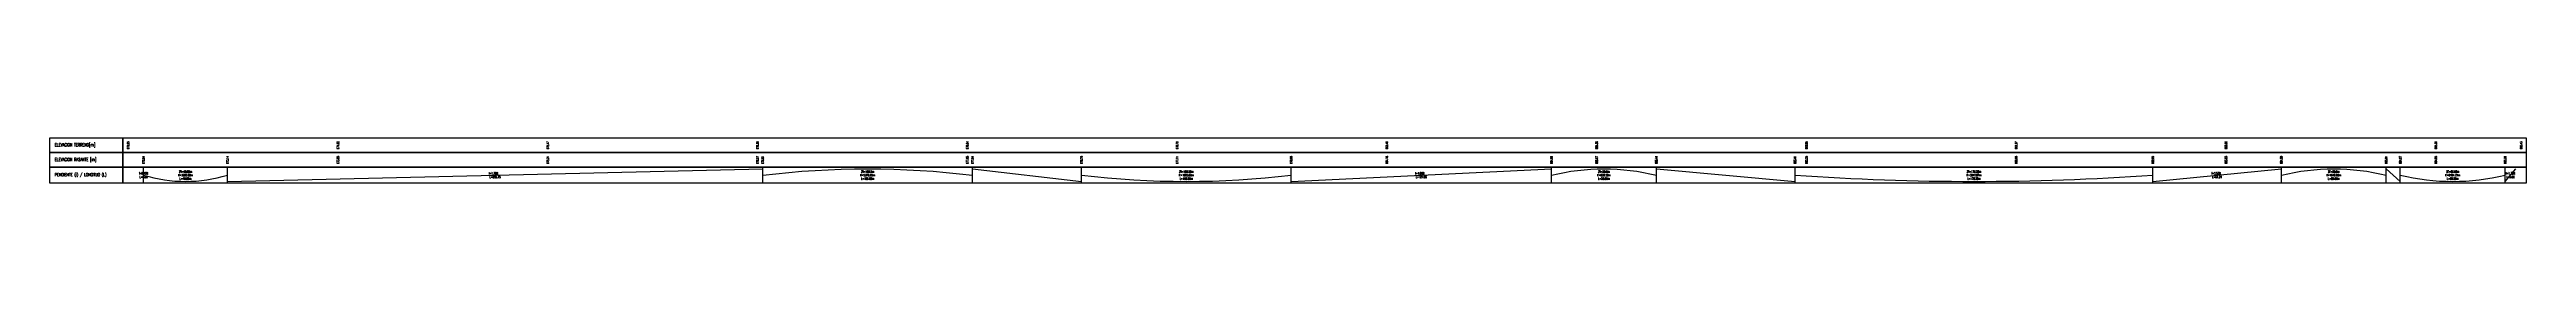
# Model space of a CAD drawing. Extents: x 350769 to 354978, y 6304672 to 6307963.
# Drawn here: x 353797 to 354978, y 6305840 to 6305862 of the extents above; entities that cross this region are included whole.
import ezdxf

# ---------------------------------------------------------------- set-up
doc = ezdxf.new("R2010")
doc.units = 0
doc.layers.add('C-ROAD-PROF', color=3, linetype='CONTINUOUS')
doc.layers.add('TEXTOS-PERFILES', color=7, linetype='CONTINUOUS', lineweight=20)
doc.styles.add('ROMANS', font='romans.shx', dxfattribs={"width": 0.65})

msp = doc.modelspace()

# ---------------------------------------------------------------- linework, layer by layer
at = {"layer": 'C-ROAD-PROF', "color": 7, "linetype": 'Continuous', "lineweight": -3}
for p, q in [((353842.147, 6305840.043), (353842.147, 6305847.543)), ((353842.147, 6305840.043), (353842.147, 6305847.543)), ((353842.147, 6305840.793), (353842.147, 6305846.793)), ((353882.147, 6305840.043), (353882.147, 6305847.543)), ((353882.147, 6305840.793), (354137.294, 6305846.793)), ((354137.294, 6305840.043), (354137.294, 6305847.543)), ((354237.294, 6305840.043), (354237.294, 6305847.543)), ((354237.294, 6305846.793), (354289.228, 6305840.793)), ((354289.228, 6305840.043), (354289.228, 6305847.543)), ((354389.228, 6305840.043), (354389.228, 6305847.543)), ((354389.228, 6305840.793), (354513.29, 6305846.793)), ((354513.29, 6305840.043), (354513.29, 6305847.543)), ((354563.29, 6305840.043), (354563.29, 6305847.543)), ((354563.29, 6305846.793), (354629.405, 6305840.793)), ((354629.405, 6305840.043), (354629.405, 6305847.543)), ((354799.987, 6305840.043), (354799.987, 6305847.543)), ((354799.987, 6305840.793), (354861.224, 6305846.793)), ((354861.224, 6305840.043), (354861.224, 6305847.543)), ((354911.224, 6305840.043), (354911.224, 6305847.543)), ((354911.224, 6305846.793), (354917.935, 6305840.793)), ((354917.935, 6305840.043), (354917.935, 6305847.543)), ((354967.935, 6305840.043), (354967.935, 6305847.543)), ((354967.935, 6305840.793), (354972.935, 6305846.793))]:
    msp.add_line(p, q, dxfattribs=at)
for centre, radius, start, end in [((353862.147, 6305908.96), 68.167, 252.938469, 287.061531), ((354339.228, 6306258.96), 418.167, 263.132739, 276.867261), ((354714.696, 6307054.726), 1213.933, 265.971063, 274.028937), ((354942.935, 6305946.46), 105.667, 256.314453, 283.685547)]:
    msp.add_arc(centre, radius, start, end, dxfattribs=at)
at = {"layer": 'C-ROAD-PROF', "color": 7, "linetype": 'Continuous', "lineweight": -3, "extrusion": (0, 0, -1)}
for centre, radius, start, end in [((-354187.294, 6305428.626), 418.167, 83.132739, 96.867261), ((-354538.29, 6305741.126), 105.667, 76.314453, 103.685547), ((-354886.224, 6305741.126), 105.667, 76.314453, 103.685547)]:
    msp.add_arc(centre, radius, start, end, dxfattribs=at)
at = {"layer": 'C-ROAD-PROF', "color": 7, "linetype": 'Continuous', "lineweight": -3}
for points in [[(353832.327, 6305854.543), (353832.327, 6305861.543), (353797.327, 6305861.543), (353797.327, 6305854.543)], [(353832.327, 6305847.543), (353832.327, 6305854.543), (353797.327, 6305854.543), (353797.327, 6305847.543)], [(353832.327, 6305854.543), (354978.076, 6305854.543), (354978.076, 6305861.543), (353832.327, 6305861.543)], [(353832.327, 6305847.543), (354978.076, 6305847.543), (354978.076, 6305854.543), (353832.327, 6305854.543)], [(353832.327, 6305840.043), (353832.327, 6305847.543), (353797.327, 6305847.543), (353797.327, 6305840.043)], [(353832.327, 6305840.043), (354978.076, 6305840.043), (354978.076, 6305847.543), (353832.327, 6305847.543)]]:
    msp.add_3dface(points, dxfattribs=at)

# ---------------------------------------------------------------- texts
at = {"layer": 'TEXTOS-PERFILES', "color": 7, "linetype": 'Continuous', "lineweight": 20, "style": 'ROMANS'}
for s, insert, char_height, attachment_point in [('{\\C256;ELEVACION TERRENO[m]}', (353799.827, 6305858.043), 1.5, 4), ('{\\C256;ELEVACION RASANTE [m]}', (353799.827, 6305851.043), 1.5, 4), ('{\\C256;PENDIENTE (i) / LONGITUD (L)}', (353799.827, 6305843.793), 1.5, 4), ('{\\C256;i=0.15%}', (353840.002, 6305844.168), 1, 7), ('{\\C256;L=0.00}', (353842.147, 6305843.418), 1, 2), ('{\\C256;2T=40.00m\\PK=3293.69m\\PL=40.00m}', (353862.147, 6305843.793), 1, 5), ('{\\C256;i=1.36%}', (354006.766, 6305844.168), 1, 7), ('{\\C256;L=255.15}', (354009.721, 6305843.418), 1, 2), ('{\\C256;2T=100.0m\\PK=5379.63m\\PL=100.00m}', (354187.294, 6305843.793), 1, 5), ('{\\C256;2T=100.00m\\PK=1865.62m\\PL=100.00m}', (354339.228, 6305843.793), 1, 5), ('{\\C256;i=4.86%}', (354448.304, 6305844.168), 1, 7), ('{\\C256;L=124.06}', (354451.259, 6305843.418), 1, 2), ('{\\C256;2T=50.0m\\PK=630.52m\\PL=50.00m}', (354538.29, 6305843.793), 1, 5), ('{\\C256;2T=170.58m\\PK=3047.07m\\PL=170.58m}', (354714.696, 6305843.793), 1, 5), ('{\\C256;i=2.53%}', (354828.035, 6305844.168), 1, 7), ('{\\C256;L=61.24}', (354830.606, 6305843.418), 1, 2), ('{\\C256;2T=50.0m\\PK=1649.02m\\PL=50.00m}', (354886.224, 6305843.793), 1, 5), ('{\\C256;2T=50.00m\\PK=2194.21m\\PL=50.00m}', (354942.935, 6305843.793), 1, 5), ('{\\C256;i=1.78%}', (354968.289, 6305844.168), 1, 7), ('{\\C256;L=5.00}', (354970.435, 6305843.418), 1, 2)]:
    msp.add_mtext(s, dxfattribs=dict(at, insert=insert, char_height=char_height, attachment_point=attachment_point))
at = {"layer": 'TEXTOS-PERFILES', "color": 7, "linetype": 'Continuous', "lineweight": 20, "char_height": 1, "attachment_point": 5, "rotation": 90, "style": 'ROMANS'}
for s, insert in [('672.83', (353834.827, 6305858.043)), ('672.84', (353842.147, 6305851.043)), ('673.14', (353882.147, 6305851.043)), ('674.62', (353934.827, 6305858.043)), ('673.85', (353934.827, 6305851.043)), ('675.17', (354034.827, 6305858.043)), ('675.21', (354034.827, 6305851.043)), ('676.36', (354134.827, 6305858.043)), ('676.57', (354134.827, 6305851.043)), ('676.61', (354137.294, 6305851.043)), ('676.64', (354234.827, 6305858.043)), ('677.05', (354234.827, 6305851.043)), ('677.04', (354237.294, 6305851.043)), ('676.78', (354289.228, 6305851.043)), ('676.79', (354334.827, 6305858.043)), ('677.11', (354334.827, 6305851.043)), ('678.96', (354389.228, 6305851.043)), ('682.49', (354434.827, 6305858.043)), ('681.18', (354434.827, 6305851.043)), ('684.99', (354513.29, 6305851.043)), ('685.36', (354534.827, 6305858.043)), ('685.67', (354534.827, 6305851.043)), ('685.44', (354563.29, 6305851.043)), ('683.41', (354629.405, 6305851.043)), ('682.96', (354634.827, 6305858.043)), ('683.25', (354634.827, 6305851.043)), ('682.37', (354734.827, 6305858.043)), ('682.00', (354734.827, 6305851.043)), ('682.95', (354799.987, 6305851.043)), ('683.69', (354834.827, 6305858.043)), ('683.83', (354834.827, 6305851.043)), ('684.50', (354861.224, 6305851.043)), ('685.01', (354911.224, 6305851.043)), ('684.97', (354917.935, 6305851.043)), ('685.39', (354934.827, 6305858.043)), ('684.95', (354934.827, 6305851.043)), ('685.29', (354967.935, 6305851.043)), ('685.43', (354975.576, 6305858.043))]:
    msp.add_mtext(s, dxfattribs=dict(at, insert=insert))

doc.saveas('drawing.dxf')
